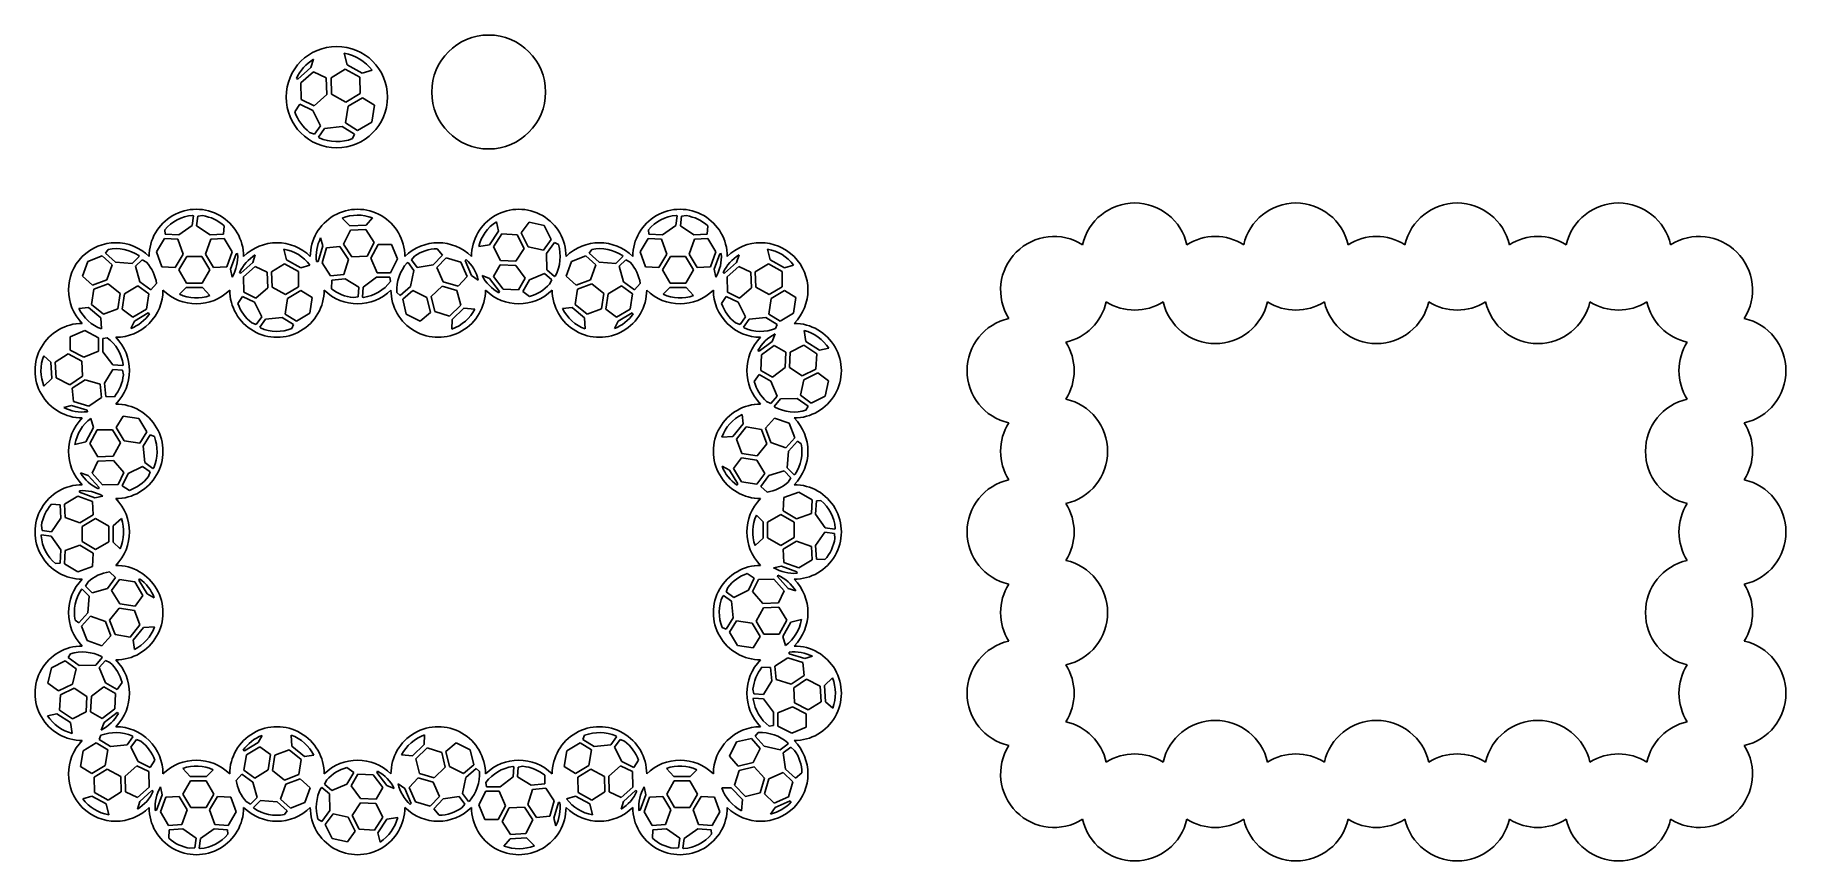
# Model space of a CAD drawing. Extents: x 500 to 1061, y -54 to 210.
import ezdxf

# ---------------------------------------------------------------- set-up
doc = ezdxf.new("R2010")
doc.units = 0
doc.layers.get('0').update_dxf_attribs({"linetype": 'CONTINUOUS'})

msp = doc.modelspace()

# ---------------------------------------------------------------- linework, layer by layer
at = {"linetype": 'CONTINUOUS'}
for p, q in [((588.52606, 199.770267), (589.34647, 202.451218)), ((600.076192, 200.661691), (599.194123, 204.355947)), ((584.343715, 196.075403), (583.870008, 196.275076)), ((588.52606, 199.770267), (584.343715, 196.075403)), ((589.305055, 198.45695), (585.246487, 194.871436)), ((593.454096, 196.464723), (589.305055, 198.45695)), ((593.604348, 191.130146), (593.454096, 196.464723)), ((594.952819, 196.531177), (599.445747, 199.296689)), ((595.101528, 191.251369), (594.952819, 196.531177)), ((604.156304, 196.714085), (599.445747, 199.296689)), ((604.983618, 197.971152), (600.076192, 200.661691)), ((604.240865, 191.438926), (604.156304, 196.714085)), ((604.983618, 197.971152), (608.140586, 198.925683)), ((585.246487, 194.871436), (585.396739, 189.536859)), ((589.545779, 187.544632), (593.604348, 191.130146)), ((599.70952, 188.724998), (595.101528, 191.251369)), ((599.70952, 188.724998), (604.240865, 191.438926)), ((584.93503, 188.094597), (583.364559, 185.629162)), ((584.93503, 188.094597), (589.1138, 186.088095)), ((585.396739, 189.536859), (589.545779, 187.544632)), ((589.1138, 186.088095), (591.616098, 181.092622)), ((599.572089, 182.047621), (600.412452, 187.397544)), ((600.412452, 187.397544), (604.990801, 190.139625)), ((604.990801, 190.139625), (608.901651, 187.712948)), ((608.901651, 187.712948), (608.061288, 182.363024)), ((591.616098, 181.092622), (589.693021, 178.423876)), ((592.901924, 180.311259), (590.910336, 177.547438)), ((598.576397, 180.900145), (592.901924, 180.311259)), ((602.523279, 178.451109), (598.576397, 180.900145)), ((603.482939, 179.620944), (599.572089, 182.047621)), ((608.061288, 182.363024), (603.482939, 179.620944)), ((589.693021, 178.423876), (588.118745, 179.047647)), ((590.910336, 177.547438), (591.149959, 177.263081)), ((602.523279, 178.451109), (601.887677, 177.034196)), ((550.538224, 149.221987), (550.926637, 152.366253)), ((550.926637, 152.366253), (550.604095, 152.491007)), ((551.936132, 149.159686), (552.311183, 152.19579)), ((552.311183, 152.19579), (553.873857, 152.390967)), ((600.994203, 149.088362), (598.487805, 151.577267)), ((606.19172, 149.364168), (608.220339, 151.664758)), ((705.420508, 149.221987), (705.80892, 152.366253)), ((705.80892, 152.366253), (705.486379, 152.491007)), ((706.818416, 149.159686), (707.193466, 152.19579)), ((707.193466, 152.19579), (708.756141, 152.390967)), ((541.860543, 146.437253), (541.745371, 147.876891)), ((541.860543, 146.437253), (546.174094, 146.204741)), ((546.174094, 146.204741), (550.538224, 149.221987)), ((556.210151, 146.204741), (551.936132, 149.159686)), ((560.514947, 146.436781), (556.210151, 146.204741)), ((560.514947, 146.436781), (560.693354, 149.149441)), ((598.966069, 143.313799), (601.164158, 147.700418)), ((606.19172, 149.364168), (600.994203, 149.088362)), ((606.153168, 147.965159), (601.164158, 147.700418)), ((608.803156, 143.835803), (606.153168, 147.965159)), ((648.570837, 147.433201), (645.734678, 143.068977)), ((649.679163, 146.578613), (646.956783, 142.389466)), ((648.570837, 147.433201), (647.904938, 150.427294)), ((654.577228, 146.290537), (649.679163, 146.578613)), ((656.779308, 141.899609), (654.577228, 146.290537)), ((655.834304, 146.895758), (658.356518, 150.354088)), ((658.059227, 142.459282), (655.834304, 146.895758)), ((658.356518, 150.354088), (663.259659, 149.203043)), ((663.259659, 149.203043), (665.484581, 144.766567)), ((696.742827, 146.437253), (696.627655, 147.876891)), ((696.742827, 146.437253), (701.056378, 146.204741)), ((701.056378, 146.204741), (705.420508, 149.221987)), ((711.092435, 146.204741), (706.818416, 149.159686)), ((715.397231, 146.436781), (711.092435, 146.204741)), ((715.397231, 146.436781), (715.575637, 149.149441)), ((522.776757, 140.416713), (523.59553, 141.606432)), ((522.776757, 140.416713), (525.977127, 137.515262)), ((539.093402, 140.771156), (541.600986, 145.054219)), ((540.800021, 136.032682), (539.093402, 140.771156)), ((541.600986, 145.054219), (545.875157, 144.823829)), ((545.875157, 144.823829), (547.581775, 140.085354)), ((556.509088, 144.823829), (554.802469, 140.085354)), ((560.783259, 145.054219), (556.509088, 144.823829)), ((563.290843, 140.771156), (560.783259, 145.054219)), ((561.584224, 136.032682), (563.290843, 140.771156)), ((562.806654, 135.309982), (564.565321, 140.192969)), ((564.565321, 140.192969), (565.040892, 140.241932)), ((580.698137, 138.206723), (579.877812, 141.64238)), ((592.298691, 142.727717), (590.801246, 137.758398)), ((592.298691, 142.727717), (591.634539, 145.249127)), ((593.5577, 142.07081), (592.104572, 137.248558)), ((597.813657, 142.527365), (593.5577, 142.07081)), ((600.544678, 138.383198), (597.813657, 142.527365)), ((601.669052, 139.212179), (598.966069, 143.313799)), ((606.549435, 139.471156), (608.803156, 143.835803)), ((607.755227, 138.765825), (610.032327, 143.175748)), ((610.032327, 143.175748), (614.312701, 143.172172)), ((614.312701, 143.172172), (616.268016, 138.530789)), ((630.656937, 139.73745), (628.91685, 141.826098)), ((645.734678, 143.068977), (642.247339, 142.507607)), ((649.20937, 138.030581), (646.956783, 142.389466)), ((656.779308, 141.899609), (654.116202, 137.801674)), ((662.962367, 141.308237), (658.059227, 142.459282)), ((665.484581, 144.766567), (662.962367, 141.308237)), ((666.502814, 143.795302), (663.957361, 140.305108)), ((663.957361, 140.305108), (664.109254, 135.001681)), ((666.502814, 143.795302), (667.772702, 143.107402)), ((677.659041, 140.416713), (678.477814, 141.606432)), ((677.659041, 140.416713), (680.859411, 137.515262)), ((693.975686, 140.771156), (696.48327, 145.054219)), ((695.682305, 136.032682), (693.975686, 140.771156)), ((696.48327, 145.054219), (700.75744, 144.823829)), ((700.75744, 144.823829), (702.464059, 140.085354)), ((711.391372, 144.823829), (709.684753, 140.085354)), ((715.665543, 145.054219), (711.391372, 144.823829)), ((718.173127, 140.771156), (715.665543, 145.054219)), ((716.466508, 136.032682), (718.173127, 140.771156)), ((717.688938, 135.309982), (719.447605, 140.192969)), ((719.447605, 140.192969), (719.923176, 140.241932)), ((735.58042, 138.206723), (734.760096, 141.64238)), ((515.390541, 133.012416), (517.055395, 137.765725)), ((517.055395, 137.765725), (521.702924, 139.507298)), ((521.702924, 139.507298), (524.874076, 136.632336)), ((524.874076, 136.632336), (523.209222, 131.879026)), ((525.977127, 137.515262), (531.266727, 137.103512)), ((531.266727, 137.103512), (533.551549, 139.298248)), ((532.312114, 136.173355), (534.518338, 138.292593)), ((533.764469, 131.184407), (532.312114, 136.173355)), ((533.551549, 139.298248), (533.379973, 139.598512)), ((534.518338, 138.292593), (535.853994, 137.458285)), ((545.074192, 135.802292), (540.800021, 136.032682)), ((547.581775, 140.085354), (545.074192, 135.802292)), ((548.748498, 139.31712), (546.266659, 135.07803)), ((546.266659, 135.07803), (548.694108, 130.814052)), ((548.748498, 139.31712), (553.635747, 139.31712)), ((553.635747, 139.31712), (556.117586, 135.07803)), ((556.117586, 135.07803), (553.690137, 130.814052)), ((554.802469, 140.085354), (557.310053, 135.802292)), ((557.310053, 135.802292), (561.584224, 136.032682)), ((562.806654, 135.309982), (563.336263, 132.756921)), ((569.956514, 137.377698), (566.066933, 133.941475)), ((570.680979, 136.156313), (566.90651, 132.821785)), ((569.956514, 137.377698), (570.719495, 139.870982)), ((574.539586, 134.303542), (570.680979, 136.156313)), ((575.933399, 134.365345), (580.111822, 136.93727)), ((584.49264, 134.535449), (580.111822, 136.93727)), ((585.262043, 135.704522), (580.698137, 138.206723)), ((585.262043, 135.704522), (588.198022, 136.592235)), ((590.801246, 137.758398), (590.328938, 137.684303)), ((592.104572, 137.248558), (594.835594, 133.104391)), ((599.091551, 133.560947), (600.544678, 138.383198)), ((606.549435, 139.471156), (601.669052, 139.212179)), ((609.710542, 134.124442), (607.755227, 138.765825)), ((616.268016, 138.530789), (613.990916, 134.120866)), ((619.622699, 137.426619), (619.303002, 137.294748)), ((621.50804, 134.880491), (619.622699, 137.426619)), ((620.424882, 129.686632), (621.50804, 134.880491)), ((620.743468, 138.257223), (621.741344, 139.475537)), ((622.563953, 135.798681), (620.743468, 138.257223)), ((627.697413, 136.602752), (622.563953, 135.798681)), ((630.656937, 139.73745), (627.697413, 136.602752)), ((631.804128, 138.92049), (628.865659, 135.808093)), ((628.865659, 135.808093), (630.894386, 131.198326)), ((636.572799, 137.544855), (631.804128, 138.92049)), ((638.601526, 132.935087), (636.572799, 137.544855)), ((637.894782, 138.004154), (638.205659, 138.367364)), ((639.985381, 133.2538), (637.894782, 138.004154)), ((649.166874, 136.636047), (647.031021, 132.926634)), ((654.124606, 136.404765), (649.166874, 136.636047)), ((654.116202, 137.801674), (649.20937, 138.030581)), ((657.167843, 132.391736), (654.124606, 136.404765)), ((664.109254, 135.001681), (666.534057, 132.962661)), ((670.272824, 133.012416), (671.937679, 137.765725)), ((671.937679, 137.765725), (676.585208, 139.507298)), ((676.585208, 139.507298), (679.75636, 136.632336)), ((679.75636, 136.632336), (678.091506, 131.879026)), ((680.859411, 137.515262), (686.149011, 137.103512)), ((686.149011, 137.103512), (688.433832, 139.298248)), ((687.194398, 136.173355), (689.400622, 138.292593)), ((688.646753, 131.184407), (687.194398, 136.173355)), ((688.433832, 139.298248), (688.262257, 139.598512)), ((689.400622, 138.292593), (690.736278, 137.458285)), ((699.956476, 135.802292), (695.682305, 136.032682)), ((702.464059, 140.085354), (699.956476, 135.802292)), ((703.630782, 139.31712), (701.148943, 135.07803)), ((701.148943, 135.07803), (703.576392, 130.814052)), ((703.630782, 139.31712), (708.518031, 139.31712)), ((708.518031, 139.31712), (710.99987, 135.07803)), ((710.99987, 135.07803), (708.572421, 130.814052)), ((709.684753, 140.085354), (712.192337, 135.802292)), ((712.192337, 135.802292), (716.466508, 136.032682)), ((717.688938, 135.309982), (718.218546, 132.756921)), ((724.838798, 137.377698), (720.949217, 133.941475)), ((725.563263, 136.156313), (721.788794, 132.821785)), ((724.838798, 137.377698), (725.601779, 139.870982)), ((729.42187, 134.303542), (725.563263, 136.156313)), ((730.815683, 134.365345), (734.994106, 136.93727)), ((739.374924, 134.535449), (734.994106, 136.93727)), ((740.144327, 135.704522), (735.58042, 138.206723)), ((740.144327, 135.704522), (743.080306, 136.592235)), ((518.561693, 130.137454), (515.390541, 133.012416)), ((523.209222, 131.879026), (518.561693, 130.137454)), ((523.629913, 130.546944), (519.030099, 128.823251)), ((523.629913, 130.546944), (527.422108, 127.464013)), ((533.125332, 129.924334), (528.812022, 127.324133)), ((536.587149, 127.406908), (533.125332, 129.924334)), ((537.251091, 128.648943), (533.764469, 131.184407)), ((537.251091, 128.648943), (539.1007, 130.641253)), ((548.581476, 129.419052), (546.433798, 127.229191)), ((548.581476, 129.419052), (553.786306, 129.419052)), ((548.694108, 130.814052), (553.690137, 130.814052)), ((553.786306, 129.419052), (556.157294, 126.800829)), ((566.066933, 133.941475), (565.626385, 134.12717)), ((566.90651, 132.821785), (567.046245, 127.860628)), ((570.904852, 126.007858), (574.679321, 129.342386)), ((574.679321, 129.342386), (574.539586, 134.303542)), ((576.071699, 129.455123), (575.933399, 134.365345)), ((580.357132, 127.105598), (576.071699, 129.455123)), ((580.357132, 127.105598), (584.571282, 129.629551)), ((584.571282, 129.629551), (584.49264, 134.535449)), ((594.835594, 133.104391), (599.091551, 133.560947)), ((595.176791, 131.737989), (595.14238, 129.019686)), ((595.176791, 131.737989), (599.463243, 132.197816)), ((599.463243, 132.197816), (603.887841, 129.473504)), ((603.887841, 129.473504), (603.674201, 126.421791)), ((605.287086, 129.485367), (605.065835, 126.324935)), ((609.485199, 132.72963), (605.287086, 129.485367)), ((613.805011, 132.726021), (609.485199, 132.72963)), ((613.990916, 134.120866), (609.710542, 134.124442)), ((613.805011, 132.726021), (613.996308, 131.294509)), ((617.138878, 126.882534), (620.424882, 129.686632)), ((627.036846, 126.469675), (630.578344, 129.837612)), ((630.578344, 129.837612), (635.298056, 128.476099)), ((630.894386, 131.198326), (635.663058, 129.82269)), ((635.663058, 129.82269), (638.601526, 132.935087)), ((639.985381, 133.2538), (642.12854, 131.768716)), ((645.758927, 132.295437), (643.329609, 133.242549)), ((645.758927, 132.295437), (648.894975, 128.16002)), ((647.031021, 132.926634), (650.074257, 128.913605)), ((655.03199, 128.682323), (657.167843, 132.391736)), ((656.337467, 128.153931), (658.488624, 131.889922)), ((658.488624, 131.889922), (663.295283, 133.863491)), ((663.295283, 133.863491), (665.636673, 131.894612)), ((665.636673, 131.894612), (664.948812, 130.477964)), ((666.534057, 132.962661), (666.814418, 133.165131)), ((673.443977, 130.137454), (670.272824, 133.012416)), ((678.091506, 131.879026), (673.443977, 130.137454)), ((678.512197, 130.546944), (673.912383, 128.823251)), ((678.512197, 130.546944), (682.304392, 127.464013)), ((688.007616, 129.924334), (683.694305, 127.324133)), ((691.469433, 127.406908), (688.007616, 129.924334)), ((692.133375, 128.648943), (688.646753, 131.184407)), ((692.133375, 128.648943), (693.982984, 130.641253)), ((703.46376, 129.419052), (701.316082, 127.229191)), ((703.46376, 129.419052), (708.66859, 129.419052)), ((703.576392, 130.814052), (708.572421, 130.814052)), ((708.66859, 129.419052), (711.039578, 126.800829)), ((720.949217, 133.941475), (720.508669, 134.12717)), ((721.788794, 132.821785), (721.928529, 127.860628)), ((725.787136, 126.007858), (729.561605, 129.342386)), ((729.561605, 129.342386), (729.42187, 134.303542)), ((730.953983, 129.455123), (730.815683, 134.365345)), ((735.239416, 127.105598), (730.953983, 129.455123)), ((735.239416, 127.105598), (739.453566, 129.629551)), ((739.453566, 129.629551), (739.374924, 134.535449)), ((519.030099, 128.823251), (518.223881, 123.983413)), ((518.223881, 123.983413), (522.100482, 120.831862)), ((527.422108, 127.464013), (526.673793, 122.609177)), ((528.812022, 127.324133), (528.055944, 122.418937)), ((535.831071, 122.501712), (536.587149, 127.406908)), ((566.616856, 126.519325), (565.156317, 124.226471)), ((566.616856, 126.519325), (570.503111, 124.653279)), ((567.046245, 127.860628), (570.904852, 126.007858)), ((570.503111, 124.653279), (572.830249, 120.007488)), ((580.229321, 120.895637), (581.010858, 125.871066)), ((581.010858, 125.871066), (585.268723, 128.421201)), ((585.268723, 128.421201), (588.905813, 126.164391)), ((588.905813, 126.164391), (588.124275, 121.188962)), ((603.674201, 126.421791), (602.124065, 126.144083)), ((605.065835, 126.324935), (605.394534, 126.217448)), ((617.138878, 126.882534), (616.063326, 127.846385)), ((617.903879, 125.701464), (621.159883, 128.479961)), ((619.038357, 120.86974), (617.903879, 125.701464)), ((621.159883, 128.479961), (625.66198, 126.222349)), ((625.66198, 126.222349), (626.796459, 121.390625)), ((627.036846, 126.469675), (628.159677, 121.687557)), ((632.857128, 120.270527), (636.477453, 123.713427)), ((635.298056, 128.476099), (636.477453, 123.713427)), ((648.894975, 128.16002), (648.676887, 127.734576)), ((650.074257, 128.913605), (655.03199, 128.682323)), ((656.337467, 128.153931), (658.514804, 126.526185)), ((673.912383, 128.823251), (673.106165, 123.983413)), ((673.106165, 123.983413), (676.982766, 120.831862)), ((682.304392, 127.464013), (681.556077, 122.609177)), ((683.694305, 127.324133), (682.938228, 122.418937)), ((690.713355, 122.501712), (691.469433, 127.406908)), ((721.499139, 126.519325), (720.038601, 124.226471)), ((721.499139, 126.519325), (725.385395, 124.653279)), ((721.928529, 127.860628), (725.787136, 126.007858)), ((725.385395, 124.653279), (727.712533, 120.007488)), ((735.111605, 120.895637), (735.893142, 125.871066)), ((735.893142, 125.871066), (740.151007, 128.421201)), ((740.151007, 128.421201), (743.788096, 126.164391)), ((743.788096, 126.164391), (743.006559, 121.188962)), ((517.256504, 122.972031), (514.208654, 122.627617)), ((517.256504, 122.972031), (521.295121, 119.688767)), ((521.295121, 119.688767), (521.483254, 116.161547)), ((526.673793, 122.609177), (522.100482, 120.831862)), ((528.055944, 122.418937), (531.517761, 119.901511)), ((532.010402, 118.569619), (530.810846, 116.254523)), ((531.517761, 119.901511), (535.831071, 122.501712)), ((532.010402, 118.569619), (536.455259, 121.24912)), ((536.455259, 121.24912), (536.855158, 120.987117)), ((571.041787, 117.525554), (569.57771, 118.105661)), ((572.830249, 120.007488), (571.041787, 117.525554)), ((574.026067, 119.280821), (572.17389, 116.710467)), ((579.303327, 119.828484), (574.026067, 119.280821)), ((582.973927, 117.550881), (579.303327, 119.828484)), ((583.866411, 118.638828), (580.229321, 120.895637)), ((588.124275, 121.188962), (583.866411, 118.638828)), ((623.540454, 118.612127), (619.038357, 120.86974)), ((626.796459, 121.390625), (623.540454, 118.612127)), ((628.159677, 121.687557), (632.857128, 120.270527)), ((633.736843, 119.182036), (633.689642, 116.115151)), ((633.736843, 119.182036), (637.508473, 122.768826)), ((637.508473, 122.768826), (641.030875, 122.505469)), ((672.138788, 122.972031), (669.090938, 122.627617)), ((672.138788, 122.972031), (676.177405, 119.688767)), ((676.177405, 119.688767), (676.365538, 116.161547)), ((681.556077, 122.609177), (676.982766, 120.831862)), ((682.938228, 122.418937), (686.400045, 119.901511)), ((686.892686, 118.569619), (685.69313, 116.254523)), ((686.400045, 119.901511), (690.713355, 122.501712)), ((686.892686, 118.569619), (691.337542, 121.24912)), ((691.337542, 121.24912), (691.737442, 120.987117)), ((725.924071, 117.525554), (724.459994, 118.105661)), ((727.712533, 120.007488), (725.924071, 117.525554)), ((728.908351, 119.280821), (727.056174, 116.710467)), ((734.185611, 119.828484), (728.908351, 119.280821)), ((737.856211, 117.550881), (734.185611, 119.828484)), ((738.748694, 118.638828), (735.111605, 120.895637)), ((743.006559, 121.188962), (738.748694, 118.638828)), ((511.442586, 109.348644), (511.446163, 113.629018)), ((511.446163, 113.629018), (516.087546, 115.584333)), ((516.087546, 115.584333), (520.497468, 113.307233)), ((520.497468, 113.307233), (520.493892, 109.026859)), ((521.892313, 113.121328), (521.888704, 108.801517)), ((521.892313, 113.121328), (523.323825, 113.312626)), ((572.17389, 116.710467), (572.396739, 116.446015)), ((582.973927, 117.550881), (582.382817, 116.233152)), ((727.056174, 116.710467), (727.279023, 116.446015)), ((736.233976, 112.114263), (737.181087, 114.543581)), ((737.856211, 117.550881), (737.265101, 116.233152)), ((747.007515, 112.138512), (746.446146, 115.625852)), ((751.37174, 109.302354), (747.007515, 112.138512)), ((505.254166, 105.508037), (502.953576, 107.536656)), ((510.782531, 108.119474), (506.653175, 105.469485)), ((515.147179, 105.865752), (510.782531, 108.119474)), ((515.852509, 107.071545), (511.442586, 109.348644)), ((520.493892, 109.026859), (515.852509, 107.071545)), ((521.888704, 108.801517), (525.132968, 104.603403)), ((732.098559, 108.978215), (731.673115, 109.196303)), ((736.233976, 112.114263), (732.098559, 108.978215)), ((732.852143, 107.798933), (732.620861, 102.841201)), ((736.865172, 110.84217), (732.852143, 107.798933)), ((740.574585, 108.706317), (736.865172, 110.84217)), ((740.343303, 103.748584), (740.574585, 108.706317)), ((741.740213, 103.756988), (741.96912, 108.663821)), ((741.96912, 108.663821), (746.328005, 110.916408)), ((750.517151, 108.194027), (746.328005, 110.916408)), ((750.229076, 103.295962), (750.517151, 108.194027)), ((751.37174, 109.302354), (754.365833, 109.968253)), ((505.254166, 105.508037), (505.529972, 100.31052)), ((506.653175, 105.469485), (506.917916, 100.480476)), ((515.406156, 100.98537), (511.304536, 98.282387)), ((515.147179, 105.865752), (515.406156, 100.98537)), ((522.420518, 98.77956), (525.14483, 103.204158)), ((525.132968, 104.603403), (528.293399, 104.382152)), ((525.14483, 103.204158), (528.196543, 102.990518)), ((528.196543, 102.990518), (528.474252, 101.440382)), ((528.293399, 104.382152), (528.400886, 104.710851)), ((732.092469, 101.535723), (730.464723, 99.358386)), ((732.092469, 101.535723), (735.828461, 99.384566)), ((732.620861, 102.841201), (736.330274, 100.705348)), ((736.330274, 100.705348), (740.343303, 103.748584)), ((745.838148, 101.093882), (741.740213, 103.756988)), ((745.838148, 101.093882), (750.229076, 103.295962)), ((746.397821, 99.813964), (750.834297, 102.038886)), ((750.834297, 102.038886), (754.292627, 99.516672)), ((505.529972, 100.31052), (503.041068, 97.804123)), ((511.304536, 98.282387), (506.917916, 100.480476)), ((516.235136, 99.860996), (512.090969, 97.129974)), ((512.090969, 97.129974), (512.547525, 92.874017)), ((521.057388, 98.407868), (516.235136, 99.860996)), ((521.513944, 94.151911), (521.057388, 98.407868)), ((522.880345, 94.493108), (522.420518, 98.77956)), ((735.828461, 99.384566), (737.80203, 94.577907)), ((745.246775, 94.910823), (746.397821, 99.813964)), ((754.292627, 99.516672), (753.141582, 94.613532)), ((511.890617, 91.615008), (509.369208, 90.950856)), ((511.890617, 91.615008), (516.859936, 90.117563)), ((512.547525, 92.874017), (517.369776, 91.420889)), ((516.859936, 90.117563), (516.934031, 89.645255)), ((517.369776, 91.420889), (521.513944, 94.151911)), ((522.880345, 94.493108), (525.598648, 94.458697)), ((735.833151, 92.236517), (734.416503, 92.924378)), ((737.80203, 94.577907), (735.833151, 92.236517)), ((738.94022, 93.763937), (736.901199, 91.339133)), ((736.901199, 91.339133), (737.103669, 91.058772)), ((744.243647, 93.915829), (738.94022, 93.763937)), ((747.733841, 91.370376), (744.243647, 93.915829)), ((748.705106, 92.388609), (745.246775, 94.910823)), ((747.733841, 91.370376), (747.045941, 90.100489)), ((753.141582, 94.613532), (748.705106, 92.388609)), ((518.913813, 84.57836), (516.411612, 80.014454)), ((518.913813, 84.57836), (518.026099, 87.51434)), ((526.197133, 84.58504), (528.453943, 88.22213)), ((528.747268, 80.327175), (526.197133, 84.58504)), ((528.453943, 88.22213), (533.429372, 87.440593)), ((533.429372, 87.440593), (535.979507, 83.182728)), ((726.910569, 85.734402), (723.627305, 81.695785)), ((727.921952, 84.767026), (724.770401, 80.890424)), ((726.910569, 85.734402), (726.566156, 88.782252)), ((732.76179, 83.960807), (727.921952, 84.767026)), ((734.075992, 84.429213), (736.950954, 87.600366)), ((735.817565, 79.781684), (734.075992, 84.429213)), ((736.950954, 87.600366), (741.704264, 85.935511)), ((741.704264, 85.935511), (743.445836, 81.287982)), ((516.411612, 80.014454), (512.975954, 79.194129)), ((520.082885, 83.808957), (517.681064, 79.42814)), ((520.25299, 75.249716), (517.681064, 79.42814)), ((524.988784, 83.887599), (520.082885, 83.808957)), ((527.512737, 79.673449), (524.988784, 83.887599)), ((527.512737, 79.673449), (525.163211, 75.388016)), ((533.722697, 79.545638), (528.747268, 80.327175)), ((535.979507, 83.182728), (533.722697, 79.545638)), ((537.067453, 82.290245), (534.78985, 78.619644)), ((534.78985, 78.619644), (535.337514, 73.342384)), ((537.067453, 82.290245), (538.385182, 81.699135)), ((723.627305, 81.695785), (720.100085, 81.507653)), ((726.547716, 76.317113), (724.770401, 80.890424)), ((734.485482, 79.360993), (731.402551, 75.568798)), ((734.485482, 79.360993), (732.76179, 83.960807)), ((740.570875, 78.11683), (735.817565, 79.781684)), ((743.445836, 81.287982), (740.570875, 78.11683)), ((744.355252, 80.214149), (741.453801, 77.013779)), ((744.355252, 80.214149), (745.544971, 79.395376)), ((520.314792, 73.855904), (518.462021, 69.997296)), ((525.163211, 75.388016), (520.25299, 75.249716)), ((525.275949, 73.995638), (520.314792, 73.855904)), ((528.610477, 70.22117), (525.275949, 73.995638)), ((535.337514, 73.342384), (537.907867, 71.490207)), ((726.357476, 74.934962), (723.840049, 71.473145)), ((731.262672, 74.178885), (726.357476, 74.934962)), ((731.402551, 75.568798), (726.547716, 76.317113)), ((733.862873, 69.865575), (731.262672, 74.178885)), ((741.453801, 77.013779), (741.04205, 71.724179)), ((517.240636, 69.272831), (514.747352, 70.035812)), ((517.240636, 69.272831), (520.67686, 65.38325)), ((518.462021, 69.997296), (521.796549, 66.222828)), ((526.757706, 66.362562), (528.610477, 70.22117)), ((528.099009, 65.933173), (529.965056, 69.819428)), ((529.965056, 69.819428), (534.610846, 72.146566)), ((534.610846, 72.146566), (537.09278, 70.358104)), ((537.09278, 70.358104), (536.512673, 68.894027)), ((537.907867, 71.490207), (538.17232, 71.713056)), ((722.508157, 70.980504), (720.193062, 72.18006)), ((722.508157, 70.980504), (725.187659, 66.535648)), ((723.840049, 71.473145), (726.44025, 67.159835)), ((731.345446, 66.403757), (733.862873, 69.865575)), ((732.587481, 65.739815), (735.122946, 69.226437)), ((735.122946, 69.226437), (740.111894, 70.678792)), ((740.111894, 70.678792), (742.231132, 68.472568)), ((741.04205, 71.724179), (743.236787, 69.439358)), ((742.231132, 68.472568), (741.396824, 67.136913)), ((743.236787, 69.439358), (743.537051, 69.610933)), ((513.847178, 62.60716), (509.564115, 60.099576)), ((518.585653, 60.900541), (513.847178, 62.60716)), ((514.425365, 63.881638), (514.376403, 64.357209)), ((519.308353, 62.122971), (514.425365, 63.881638)), ((519.308353, 62.122971), (521.861413, 62.65258)), ((520.67686, 65.38325), (520.491164, 64.942702)), ((521.796549, 66.222828), (526.757706, 66.362562)), ((528.099009, 65.933173), (530.391864, 64.472635)), ((725.187659, 66.535648), (724.925655, 66.135749)), ((726.44025, 67.159835), (731.345446, 66.403757)), ((732.587481, 65.739815), (734.579792, 63.890207)), ((739.740831, 57.916715), (739.97122, 62.190885)), ((739.97122, 62.190885), (744.709695, 63.897504)), ((744.709695, 63.897504), (748.992758, 61.38992)), ((508.181553, 59.831264), (505.468893, 60.009671)), ((508.181553, 59.831264), (508.413594, 55.526468)), ((509.564115, 60.099576), (509.794505, 55.825406)), ((514.53298, 54.118787), (518.816042, 56.62637)), ((518.816042, 56.62637), (518.585653, 60.900541)), ((733.35759, 54.40943), (731.167729, 56.557108)), ((739.016569, 56.724248), (734.75259, 54.296799)), ((743.255658, 54.242409), (739.016569, 56.724248)), ((744.023893, 55.409131), (739.740831, 57.916715)), ((748.762368, 57.11575), (744.023893, 55.409131)), ((748.992758, 61.38992), (748.762368, 57.11575)), ((750.375792, 61.130363), (750.143279, 56.816812)), ((750.143279, 56.816812), (753.160525, 52.452682)), ((750.375792, 61.130363), (751.815429, 61.245536)), ((502.422544, 51.6275), (502.227368, 53.190174)), ((505.458648, 51.252449), (502.422544, 51.6275)), ((508.413594, 55.526468), (505.458648, 51.252449)), ((509.794505, 55.825406), (514.53298, 54.118787)), ((515.301215, 52.952064), (519.540304, 55.433903)), ((515.301215, 48.064815), (515.301215, 52.952064)), ((519.540304, 55.433903), (523.804283, 53.006454)), ((523.804283, 48.010425), (523.804283, 53.006454)), ((525.199283, 53.102623), (527.817505, 55.473611)), ((525.199283, 47.897794), (525.199283, 53.102623)), ((733.35759, 54.40943), (733.35759, 49.204601)), ((734.75259, 54.296799), (734.75259, 49.300769)), ((743.255658, 54.242409), (743.255658, 49.355159)), ((750.143279, 46.780756), (753.098225, 51.054775)), ((753.098225, 51.054775), (756.134329, 50.679724)), ((753.160525, 52.452682), (756.304792, 52.06427)), ((756.134329, 50.679724), (756.329505, 49.117049)), ((756.304792, 52.06427), (756.429546, 52.386811)), ((502.252081, 50.242954), (502.127327, 49.920412)), ((505.396348, 49.854542), (502.252081, 50.242954)), ((508.413594, 45.490411), (505.396348, 49.854542)), ((508.181081, 41.17686), (508.413594, 45.490411)), ((509.564115, 40.917303), (509.794505, 45.191474)), ((509.794505, 45.191474), (514.53298, 46.898093)), ((514.53298, 46.898093), (518.816042, 44.390509)), ((515.301215, 48.064815), (519.540304, 45.582976)), ((519.540304, 45.582976), (523.804283, 48.010425)), ((525.199283, 47.897794), (527.389144, 45.750116)), ((733.35759, 49.204601), (730.739368, 46.833612)), ((739.016569, 46.87332), (734.75259, 49.300769)), ((743.255658, 49.355159), (739.016569, 46.87332)), ((744.023893, 48.188437), (739.740831, 45.680853)), ((739.740831, 45.680853), (739.97122, 41.406683)), ((748.762368, 46.481818), (744.023893, 48.188437)), ((748.992758, 42.207648), (748.762368, 46.481818)), ((750.37532, 42.47596), (750.143279, 46.780756)), ((508.181081, 41.17686), (506.741444, 41.061688)), ((513.847178, 38.409719), (509.564115, 40.917303)), ((518.585653, 40.116338), (513.847178, 38.409719)), ((518.816042, 44.390509), (518.585653, 40.116338)), ((739.24852, 40.184252), (736.69546, 39.654644)), ((739.24852, 40.184252), (744.131508, 38.425585)), ((739.97122, 41.406683), (744.709695, 39.700064)), ((744.709695, 39.700064), (748.992758, 42.207648)), ((750.37532, 42.47596), (753.08798, 42.297553)), ((516.325741, 33.834656), (517.160049, 35.170311)), ((518.444979, 31.628432), (516.325741, 33.834656)), ((525.969392, 36.567409), (523.433927, 33.080787)), ((525.969392, 36.567409), (523.977081, 38.417017)), ((527.211427, 35.903466), (524.694, 32.441649)), ((532.116623, 35.147389), (527.211427, 35.903466)), ((534.716824, 30.834079), (532.116623, 35.147389)), ((533.369214, 35.771576), (533.631218, 36.171475)), ((536.048716, 31.32672), (533.369214, 35.771576)), ((730.457864, 36.374051), (728.165009, 37.834589)), ((730.457864, 36.374051), (728.591817, 32.487795)), ((731.799167, 35.944662), (729.946396, 32.086054)), ((736.760324, 36.084396), (731.799167, 35.944662)), ((740.094852, 32.309928), (736.760324, 36.084396)), ((737.880013, 36.923974), (738.065709, 37.364522)), ((741.316237, 33.034393), (737.880013, 36.923974)), ((744.131508, 38.425585), (744.18047, 37.950014)), ((515.320086, 32.867866), (515.019822, 32.69629)), ((517.514822, 30.583044), (515.320086, 32.867866)), ((517.103072, 25.293445), (517.514822, 30.583044)), ((523.433927, 33.080787), (518.444979, 31.628432)), ((524.694, 32.441649), (527.294201, 28.128339)), ((527.294201, 28.128339), (532.199397, 27.372261)), ((532.199397, 27.372261), (534.716824, 30.834079)), ((536.048716, 31.32672), (538.363811, 30.127163)), ((720.649006, 30.817016), (720.384553, 30.594167)), ((723.219359, 28.964839), (720.649006, 30.817016)), ((721.464093, 31.94912), (722.0442, 33.413196)), ((723.946027, 30.160657), (721.464093, 31.94912)), ((723.767023, 23.68758), (723.219359, 28.964839)), ((728.591817, 32.487795), (723.946027, 30.160657)), ((729.946396, 32.086054), (733.280924, 28.311585)), ((733.280924, 28.311585), (738.242081, 28.45132)), ((738.242081, 28.45132), (740.094852, 32.309928)), ((741.316237, 33.034393), (743.809521, 32.271411)), ((514.201621, 22.093074), (513.011902, 22.911847)), ((514.201621, 22.093074), (517.103072, 25.293445)), ((515.111037, 21.019241), (517.985998, 24.190394)), ((517.985998, 24.190394), (522.739308, 22.525539)), ((522.739308, 22.525539), (524.480881, 17.87801)), ((524.071391, 22.946231), (527.154322, 26.738425)), ((524.071391, 22.946231), (525.795083, 18.346417)), ((527.154322, 26.738425), (532.009157, 25.99011)), ((532.009157, 25.99011), (533.786472, 21.416799)), ((721.48942, 20.016979), (723.767023, 23.68758)), ((722.577366, 19.124496), (724.834176, 22.761586)), ((724.834176, 22.761586), (729.809605, 21.980049)), ((731.044136, 22.633775), (733.393662, 26.919208)), ((731.044136, 22.633775), (733.568089, 18.419624)), ((733.393662, 26.919208), (738.303883, 27.057507)), ((738.303883, 27.057507), (740.875809, 22.879084)), ((738.473988, 18.498266), (740.875809, 22.879084)), ((742.145261, 22.29277), (745.580919, 23.113094)), ((516.852609, 16.371712), (515.111037, 21.019241)), ((524.480881, 17.87801), (521.605919, 14.706858)), ((525.795083, 18.346417), (530.634921, 17.540198)), ((530.634921, 17.540198), (533.786472, 21.416799)), ((531.646304, 16.572822), (534.929568, 20.611439)), ((534.929568, 20.611439), (538.456788, 20.799571)), ((721.48942, 20.016979), (720.171691, 20.608089)), ((725.127501, 14.866631), (722.577366, 19.124496)), ((729.809605, 21.980049), (732.35974, 17.722184)), ((732.35974, 17.722184), (730.10293, 14.085094)), ((733.568089, 18.419624), (738.473988, 18.498266)), ((739.64306, 17.728864), (742.145261, 22.29277)), ((739.64306, 17.728864), (740.530774, 14.792884)), ((510.823032, 10.936847), (511.510932, 12.206735)), ((521.605919, 14.706858), (516.852609, 16.371712)), ((521.655674, 10.968091), (521.453204, 11.248452)), ((531.646304, 16.572822), (531.990717, 13.524971)), ((730.10293, 14.085094), (725.127501, 14.866631)), ((741.696937, 12.18966), (741.622842, 12.661969)), ((746.666256, 10.692216), (741.696937, 12.18966)), ((746.666256, 10.692216), (749.187665, 11.356368)), ((504.264246, 2.790552), (505.415291, 7.693692)), ((505.415291, 7.693692), (509.851767, 9.918615)), ((509.851767, 9.918615), (513.310098, 7.3964)), ((510.823032, 10.936847), (514.313226, 8.391394)), ((513.310098, 7.3964), (512.159052, 2.49326)), ((514.313226, 8.391394), (519.616653, 8.543287)), ((519.616653, 8.543287), (521.655674, 10.968091)), ((520.754843, 7.729316), (522.723722, 10.070706)), ((522.728412, 2.922657), (520.754843, 7.729316)), ((522.723722, 10.070706), (524.14037, 9.382846)), ((735.676527, 7.814115), (732.958225, 7.848527)), ((735.676527, 7.814115), (736.136355, 3.527663)), ((741.187097, 10.886334), (737.042929, 8.155313)), ((737.042929, 8.155313), (737.499485, 3.899356)), ((746.009348, 9.433207), (741.187097, 10.886334)), ((746.465904, 5.17725), (746.009348, 9.433207)), ((507.722576, 0.268337), (504.264246, 2.790552)), ((512.159052, 2.49326), (507.722576, 0.268337)), ((512.718725, 1.213341), (508.327797, -0.988739)), ((512.718725, 1.213341), (516.81666, -1.449764)), ((522.226599, 1.601876), (518.21357, -1.441361)), ((525.936012, -0.533977), (522.226599, 1.601876)), ((526.464404, 0.771501), (522.728412, 2.922657)), ((526.464404, 0.771501), (528.09215, 2.948838)), ((730.36033, -0.683295), (730.082621, 0.866842)), ((736.136355, 3.527663), (733.412043, -0.896935)), ((737.499485, 3.899356), (742.321737, 2.446228)), ((742.321737, 2.446228), (746.465904, 5.17725)), ((743.150717, 1.321854), (747.252337, 4.024837)), ((743.409694, -3.558529), (743.150717, 1.321854)), ((747.252337, 4.024837), (751.638957, 1.826748)), ((751.903698, -3.162262), (751.638957, 1.826748)), ((753.026901, 1.996703), (755.515805, 4.503101)), ((753.302706, -3.200814), (753.026901, 1.996703)), ((508.327797, -0.988739), (508.039722, -5.886803)), ((516.81666, -1.449764), (516.587753, -6.356597)), ((518.21357, -1.441361), (517.982288, -6.399093)), ((521.691701, -8.534946), (525.70473, -5.491709)), ((525.70473, -5.491709), (525.936012, -0.533977)), ((730.263474, -2.074928), (730.155987, -2.403627)), ((733.423905, -2.296179), (730.263474, -2.074928)), ((733.412043, -0.896935), (730.36033, -0.683295)), ((736.668169, -6.494293), (733.423905, -2.296179)), ((738.062981, -6.719636), (742.704364, -4.764321)), ((742.704364, -4.764321), (747.114287, -7.041421)), ((743.409694, -3.558529), (747.774341, -5.81225)), ((747.774341, -5.81225), (751.903698, -3.162262)), ((753.302706, -3.200814), (755.603297, -5.229433)), ((507.185133, -6.99513), (504.19104, -7.661029)), ((507.185133, -6.99513), (511.549357, -9.831288)), ((508.039722, -5.886803), (512.228868, -8.609184)), ((511.549357, -9.831288), (512.110727, -13.318628)), ((516.587753, -6.356597), (512.228868, -8.609184)), ((517.982288, -6.399093), (521.691701, -8.534946)), ((522.322897, -9.80704), (521.375786, -12.236357)), ((522.322897, -9.80704), (526.458314, -6.670991)), ((526.458314, -6.670991), (526.883758, -6.889079)), ((736.66456, -10.814105), (735.233048, -11.005402)), ((736.66456, -10.814105), (736.668169, -6.494293)), ((738.059405, -11.000009), (738.062981, -6.719636)), ((742.469327, -13.277109), (738.059405, -11.000009)), ((747.114287, -7.041421), (747.11071, -11.321795)), ((515.550314, -18.881739), (519.808179, -16.331604)), ((519.808179, -16.331604), (523.445268, -18.588414)), ((520.700662, -15.243658), (521.291772, -13.925929)), ((520.700662, -15.243658), (524.371262, -17.521261)), ((529.648522, -16.973597), (531.500699, -14.403243)), ((530.84434, -17.700264), (532.632802, -15.218331)), ((531.500699, -14.403243), (531.27785, -14.138791)), ((532.632802, -15.218331), (534.096879, -15.798438)), ((571.664187, -16.262395), (567.219331, -18.941896)), ((571.664187, -16.262395), (572.863743, -13.947299)), ((582.379468, -17.381543), (582.191335, -13.854323)), ((624.82003, -16.874813), (624.867231, -13.807928)), ((631.760414, -19.083401), (635.016419, -16.304903)), ((635.016419, -16.304903), (639.518516, -18.562516)), ((670.432598, -18.881739), (674.690462, -16.331604)), ((674.690462, -16.331604), (678.327552, -18.588414)), ((675.582946, -15.243658), (676.174056, -13.925929)), ((675.582946, -15.243658), (679.253546, -17.521261)), ((684.530806, -16.973597), (686.382983, -14.403243)), ((685.726624, -17.700264), (687.515086, -15.218331)), ((686.382983, -14.403243), (686.160134, -14.138791)), ((687.515086, -15.218331), (688.979163, -15.798438)), ((722.550666, -20.549548), (724.808278, -16.047451)), ((724.808278, -16.047451), (729.640002, -14.912972)), ((729.640002, -14.912972), (732.4185, -18.168977)), ((730.821073, -14.147971), (731.784924, -13.072419)), ((730.821073, -14.147971), (733.62517, -17.433975)), ((738.819029, -18.517134), (741.365158, -16.631793)), ((741.365158, -16.631793), (741.233287, -16.312095)), ((747.11071, -11.321795), (742.469327, -13.277109)), ((514.768777, -23.857167), (515.550314, -18.881739)), ((523.445268, -18.588414), (522.663731, -23.563842)), ((524.371262, -17.521261), (529.648522, -16.973597)), ((533.171478, -22.346055), (530.84434, -17.700264)), ((537.057734, -24.212101), (533.171478, -22.346055)), ((537.057734, -24.212101), (538.518272, -21.919247)), ((567.219331, -18.941896), (566.819431, -18.679893)), ((567.843518, -20.194488), (567.08744, -25.099684)), ((572.156828, -17.594287), (567.843518, -20.194488)), ((575.618645, -20.111713), (572.156828, -17.594287)), ((574.862568, -25.016909), (575.618645, -20.111713)), ((576.252481, -25.156789), (577.000796, -20.301954)), ((577.000796, -20.301954), (581.574107, -18.524639)), ((585.450708, -21.676189), (581.574107, -18.524639)), ((586.418085, -20.664807), (582.379468, -17.381543)), ((584.64449, -26.516028), (585.450708, -21.676189)), ((586.418085, -20.664807), (589.465935, -20.320393)), ((621.0484, -20.461602), (617.525998, -20.198245)), ((624.82003, -16.874813), (621.0484, -20.461602)), ((625.699745, -17.963304), (622.07942, -21.406203)), ((623.258817, -26.168876), (622.07942, -21.406203)), ((630.397196, -19.380333), (625.699745, -17.963304)), ((631.520027, -24.162452), (630.397196, -19.380333)), ((632.894893, -23.915125), (631.760414, -19.083401)), ((639.518516, -18.562516), (640.652994, -23.39424)), ((669.65106, -23.857167), (670.432598, -18.881739)), ((678.327552, -18.588414), (677.546015, -23.563842)), ((679.253546, -17.521261), (684.530806, -16.973597)), ((688.053762, -22.346055), (685.726624, -17.700264)), ((691.940017, -24.212101), (688.053762, -22.346055)), ((691.940017, -24.212101), (693.400556, -21.919247)), ((725.329163, -23.805552), (722.550666, -20.549548)), ((732.4185, -18.168977), (730.160888, -22.671074)), ((733.62517, -17.433975), (738.819029, -18.517134)), ((739.73722, -19.573047), (742.195761, -17.752562)), ((740.54129, -24.706507), (739.73722, -19.573047)), ((742.195761, -17.752562), (743.414076, -18.750438)), ((518.405866, -26.113977), (514.768777, -23.857167)), ((522.663731, -23.563842), (518.405866, -26.113977)), ((523.317457, -24.798374), (519.103307, -27.322327)), ((519.103307, -27.322327), (519.181949, -32.228226)), ((523.317457, -24.798374), (527.60289, -27.147899)), ((527.60289, -27.147899), (527.74119, -32.058121)), ((532.769737, -23.700634), (528.995268, -27.035162)), ((528.995268, -27.035162), (529.135003, -31.996319)), ((536.628344, -25.553405), (532.769737, -23.700634)), ((536.768079, -30.514561), (536.628344, -25.553405)), ((549.888283, -27.111828), (547.517295, -24.493605)), ((555.093113, -27.111828), (549.888283, -27.111828)), ((555.093113, -27.111828), (557.240791, -24.921967)), ((566.423498, -26.341719), (564.573889, -28.33403)), ((566.423498, -26.341719), (569.91012, -28.877183)), ((567.08744, -25.099684), (570.549257, -27.61711)), ((570.549257, -27.61711), (574.862568, -25.016909)), ((580.044676, -28.23972), (576.252481, -25.156789)), ((580.044676, -28.23972), (584.64449, -26.516028)), ((580.465367, -29.571803), (585.112896, -27.83023)), ((585.112896, -27.83023), (588.284049, -30.705192)), ((602.219406, -25.846707), (600.042069, -24.218961)), ((602.219406, -25.846707), (600.068249, -29.582699)), ((603.524883, -26.375099), (601.38903, -30.084512)), ((608.482616, -26.606381), (603.524883, -26.375099)), ((611.525852, -30.61941), (608.482616, -26.606381)), ((609.661898, -25.852796), (609.879986, -25.427352)), ((612.797946, -29.988214), (609.661898, -25.852796)), ((622.893815, -27.515467), (619.955347, -30.627863)), ((627.662487, -28.891102), (622.893815, -27.515467)), ((627.978529, -27.530388), (623.258817, -26.168876)), ((631.520027, -24.162452), (627.978529, -27.530388)), ((637.39699, -26.172738), (632.894893, -23.915125)), ((638.131991, -27.379408), (637.048833, -32.573267)), ((640.652994, -23.39424), (637.39699, -26.172738)), ((641.417995, -24.57531), (638.131991, -27.379408)), ((641.417995, -24.57531), (642.493547, -25.539162)), ((649.071674, -30.422406), (653.269787, -27.178143)), ((653.491038, -24.017712), (653.162339, -23.910225)), ((653.269787, -27.178143), (653.491038, -24.017712)), ((654.669032, -27.16628), (654.882672, -24.114568)), ((659.09363, -29.890592), (654.669032, -27.16628)), ((654.882672, -24.114568), (656.432808, -23.836859)), ((663.380082, -29.430765), (663.414493, -26.712463)), ((673.28815, -26.113977), (669.65106, -23.857167)), ((677.546015, -23.563842), (673.28815, -26.113977)), ((678.199741, -24.798374), (673.985591, -27.322327)), ((673.985591, -27.322327), (674.064233, -32.228226)), ((678.199741, -24.798374), (682.485174, -27.147899)), ((682.485174, -27.147899), (682.623474, -32.058121)), ((687.652021, -23.700634), (683.877552, -27.035162)), ((683.877552, -27.035162), (684.017287, -31.996319)), ((691.510628, -25.553405), (687.652021, -23.700634)), ((691.650363, -30.514561), (691.510628, -25.553405)), ((704.770567, -27.111828), (702.399579, -24.493605)), ((709.975397, -27.111828), (704.770567, -27.111828)), ((709.975397, -27.111828), (712.123075, -24.921967)), ((725.626096, -25.16877), (724.209066, -29.866222)), ((730.160888, -22.671074), (725.329163, -23.805552)), ((730.408214, -24.045939), (725.626096, -25.16877)), ((730.408214, -24.045939), (733.77615, -27.587437)), ((733.77615, -27.587437), (732.414638, -32.30715)), ((735.136864, -27.90348), (733.761229, -32.672151)), ((739.746632, -25.874753), (735.136864, -27.90348)), ((742.859029, -28.813222), (739.746632, -25.874753)), ((743.675988, -27.66603), (740.54129, -24.706507)), ((743.675988, -27.66603), (745.764636, -25.925943)), ((518.412546, -33.397298), (515.476567, -34.285011)), ((518.412546, -33.397298), (522.976453, -35.899499)), ((519.181949, -32.228226), (523.562767, -34.630047)), ((527.74119, -32.058121), (523.562767, -34.630047)), ((529.135003, -31.996319), (532.99361, -33.84909)), ((532.99361, -33.84909), (536.768079, -30.514561)), ((533.718075, -35.070475), (537.607656, -31.634251)), ((537.607656, -31.634251), (538.048204, -31.819947)), ((540.867935, -33.002758), (539.109268, -37.885745)), ((540.867935, -33.002758), (540.338327, -30.449697)), ((546.364536, -33.495068), (542.090365, -33.725458)), ((548.87212, -37.778131), (546.364536, -33.495068)), ((547.557003, -32.770807), (549.984452, -28.506828)), ((550.038842, -37.009896), (547.557003, -32.770807)), ((554.980481, -28.506828), (549.984452, -28.506828)), ((554.926091, -37.009896), (557.40793, -32.770807)), ((557.40793, -32.770807), (554.980481, -28.506828)), ((556.092814, -37.778131), (558.600397, -33.495068)), ((558.600397, -33.495068), (562.874568, -33.725458)), ((569.91012, -28.877183), (571.362475, -33.866132)), ((578.800513, -34.325112), (580.465367, -29.571803)), ((588.284049, -30.705192), (586.619194, -35.458501)), ((592.022816, -30.655437), (591.742455, -30.857907)), ((594.447619, -32.694458), (592.022816, -30.655437)), ((592.9202, -29.587389), (593.608061, -28.17074)), ((595.26159, -31.556267), (592.9202, -29.587389)), ((594.599512, -37.997884), (594.447619, -32.694458)), ((600.068249, -29.582699), (595.26159, -31.556267)), ((601.38903, -30.084512), (604.432267, -34.097541)), ((609.389999, -34.328823), (611.525852, -30.61941)), ((612.797946, -29.988214), (615.227264, -30.935325)), ((618.571492, -30.946576), (616.428333, -29.461493)), ((618.571492, -30.946576), (620.662091, -35.696931)), ((619.955347, -30.627863), (621.984074, -35.237631)), ((626.752745, -36.613267), (629.691214, -33.50087)), ((629.691214, -33.50087), (627.662487, -28.891102)), ((630.85946, -34.295528), (635.99292, -33.491458)), ((635.99292, -33.491458), (637.813405, -35.949999)), ((637.048833, -32.573267), (638.934174, -35.119395)), ((642.288857, -36.223565), (644.565957, -31.813643)), ((644.751862, -30.418797), (644.560565, -28.987286)), ((644.565957, -31.813643), (648.846331, -31.817219)), ((644.751862, -30.418797), (649.071674, -30.422406)), ((648.846331, -31.817219), (650.801646, -36.458602)), ((659.465322, -31.253723), (658.012195, -36.075975)), ((663.380082, -29.430765), (659.09363, -29.890592)), ((663.721279, -30.797167), (659.465322, -31.253723)), ((666.452301, -34.941334), (663.721279, -30.797167)), ((673.29483, -33.397298), (670.358851, -34.285011)), ((673.29483, -33.397298), (677.858736, -35.899499)), ((674.064233, -32.228226), (678.445051, -34.630047)), ((682.623474, -32.058121), (678.445051, -34.630047)), ((684.017287, -31.996319), (687.875894, -33.84909)), ((687.875894, -33.84909), (691.650363, -30.514561)), ((688.600359, -35.070475), (692.48994, -31.634251)), ((692.48994, -31.634251), (692.930488, -31.819947)), ((695.750219, -33.002758), (693.991552, -37.885745)), ((695.750219, -33.002758), (695.22061, -30.449697)), ((701.24682, -33.495068), (696.972649, -33.725458)), ((703.754404, -37.778131), (701.24682, -33.495068)), ((702.439287, -32.770807), (704.866736, -28.506828)), ((704.921126, -37.009896), (702.439287, -32.770807)), ((709.862765, -28.506828), (704.866736, -28.506828)), ((709.808375, -37.009896), (712.290214, -32.770807)), ((712.290214, -32.770807), (709.862765, -28.506828)), ((710.975098, -37.778131), (713.482681, -33.495068)), ((713.482681, -33.495068), (717.756852, -33.725458)), ((723.120575, -30.745937), (720.05369, -30.698736)), ((723.120575, -30.745937), (726.707365, -34.517567)), ((724.209066, -29.866222), (727.651966, -33.486546)), ((732.414638, -32.30715), (727.651966, -33.486546)), ((733.761229, -32.672151), (736.873626, -35.61062)), ((736.873626, -35.61062), (741.483393, -33.581893)), ((741.483393, -33.581893), (742.859029, -28.813222)), ((522.976453, -35.899499), (523.796777, -39.335156)), ((533.718075, -35.070475), (532.955094, -37.563759)), ((539.109268, -37.885745), (538.633697, -37.934708)), ((542.090365, -33.725458), (540.383746, -38.463933)), ((540.383746, -38.463933), (542.89133, -42.746995)), ((547.165501, -42.516606), (548.87212, -37.778131)), ((554.926091, -37.009896), (550.038842, -37.009896)), ((557.799433, -42.516606), (556.092814, -37.778131)), ((564.581187, -38.463933), (562.073603, -42.746995)), ((562.874568, -33.725458), (564.581187, -38.463933)), ((569.156251, -35.985369), (567.820595, -35.151061)), ((571.362475, -33.866132), (569.156251, -35.985369)), ((572.407862, -34.796288), (570.12304, -36.991025)), ((570.12304, -36.991025), (570.294616, -37.291288)), ((577.697462, -35.208039), (572.407862, -34.796288)), ((580.897832, -38.109489), (577.697462, -35.208039)), ((581.971665, -37.200074), (578.800513, -34.325112)), ((580.897832, -38.109489), (580.079059, -39.299209)), ((586.619194, -35.458501), (581.971665, -37.200074)), ((592.054059, -41.488078), (594.599512, -37.997884)), ((593.072292, -42.459343), (595.594506, -39.001013)), ((595.594506, -39.001013), (600.497646, -40.152059)), ((601.777565, -39.592385), (604.440671, -35.49445)), ((604.432267, -34.097541), (609.389999, -34.328823)), ((604.440671, -35.49445), (609.347503, -35.723358)), ((609.347503, -35.723358), (611.60009, -40.082242)), ((620.662091, -35.696931), (620.351214, -36.06014)), ((621.984074, -35.237631), (626.752745, -36.613267)), ((627.899936, -37.430226), (630.85946, -34.295528)), ((627.899936, -37.430226), (629.640023, -39.518874)), ((637.813405, -35.949999), (636.815529, -37.168313)), ((638.934174, -35.119395), (639.253871, -34.987525)), ((644.244172, -40.864948), (642.288857, -36.223565)), ((650.801646, -36.458602), (648.524546, -40.868524)), ((652.007438, -37.163932), (649.753717, -41.528579)), ((652.007438, -37.163932), (656.887821, -36.904955)), ((656.887821, -36.904955), (659.590804, -41.006575)), ((658.012195, -36.075975), (660.743216, -40.220142)), ((664.999173, -39.763586), (666.452301, -34.941334)), ((666.258182, -40.420493), (667.755627, -35.451174)), ((667.755627, -35.451174), (668.227935, -35.37708)), ((677.858736, -35.899499), (678.679061, -39.335156)), ((688.600359, -35.070475), (687.837378, -37.563759)), ((693.991552, -37.885745), (693.515981, -37.934708)), ((696.972649, -33.725458), (695.26603, -38.463933)), ((695.26603, -38.463933), (697.773614, -42.746995)), ((702.047785, -42.516606), (703.754404, -37.778131)), ((709.808375, -37.009896), (704.921126, -37.009896)), ((712.681716, -42.516606), (710.975098, -37.778131)), ((719.463471, -38.463933), (716.955887, -42.746995)), ((717.756852, -33.725458), (719.463471, -38.463933)), ((726.707365, -34.517567), (726.444008, -38.039969)), ((737.192338, -36.994475), (735.707255, -39.137634)), ((737.192338, -36.994475), (741.942693, -34.903876)), ((741.942693, -34.903876), (742.305902, -35.214753)), ((542.89133, -42.746995), (547.165501, -42.516606)), ((543.159642, -44.129558), (542.981236, -46.842218)), ((543.159642, -44.129558), (547.464438, -43.897517)), ((547.464438, -43.897517), (551.738457, -46.852462)), ((557.500495, -43.897517), (553.136365, -46.914763)), ((561.814046, -44.13003), (557.500495, -43.897517)), ((562.073603, -42.746995), (557.799433, -42.516606)), ((561.814046, -44.13003), (561.929218, -45.569667)), ((592.054059, -41.488078), (590.784171, -40.800178)), ((595.297214, -46.895819), (593.072292, -42.459343)), ((602.722569, -44.588535), (600.200355, -48.046865)), ((600.497646, -40.152059), (602.722569, -44.588535)), ((601.777565, -39.592385), (603.979645, -43.983313)), ((603.979645, -43.983313), (608.87771, -44.271389)), ((608.87771, -44.271389), (611.60009, -40.082242)), ((609.986036, -45.125978), (612.822194, -40.761753)), ((612.822194, -40.761753), (616.309534, -40.200384)), ((648.524546, -40.868524), (644.244172, -40.864948)), ((649.753717, -41.528579), (652.403705, -45.657936)), ((659.590804, -41.006575), (657.392715, -45.393194)), ((660.743216, -40.220142), (664.999173, -39.763586)), ((666.258182, -40.420493), (666.922334, -42.941903)), ((697.773614, -42.746995), (702.047785, -42.516606)), ((698.041926, -44.129558), (697.863519, -46.842218)), ((698.041926, -44.129558), (702.346722, -43.897517)), ((702.346722, -43.897517), (706.620741, -46.852462)), ((712.382779, -43.897517), (708.018649, -46.914763)), ((716.69633, -44.13003), (712.382779, -43.897517)), ((716.955887, -42.746995), (712.681716, -42.516606)), ((716.69633, -44.13003), (716.811502, -45.569667)), ((551.363407, -49.888567), (549.800732, -50.083743)), ((551.738457, -46.852462), (551.363407, -49.888567)), ((553.136365, -46.914763), (552.747953, -50.05903)), ((552.747953, -50.05903), (553.070494, -50.183784)), ((600.200355, -48.046865), (595.297214, -46.895819)), ((609.986036, -45.125978), (610.651935, -48.12007)), ((652.365153, -47.056944), (650.336534, -49.357535)), ((652.365153, -47.056944), (657.56267, -46.781138)), ((652.403705, -45.657936), (657.392715, -45.393194)), ((657.56267, -46.781138), (660.069068, -49.270043)), ((706.24569, -49.888567), (704.683016, -50.083743)), ((706.620741, -46.852462), (706.24569, -49.888567)), ((708.018649, -46.914763), (707.630236, -50.05903)), ((707.630236, -50.05903), (707.952778, -50.183784))]:
    msp.add_line(p, q, dxfattribs=at)
for centre, radius in [((645.437704, 191.964615), 18.232563), ((596.799711, 190.326241), 16.232563)]:
    msp.add_circle(centre, radius, dxfattribs=at)
for centre, radius, start, end in [((596.799711, 190.326241), 14.232563, 121.579101, 155.293285), ((596.799711, 190.326241), 14.232563, 37.171941, 80.314798), ((596.799711, 190.326241), 14.232563, 199.270195, 232.415056), ((596.799711, 190.326241), 14.232563, 246.611756, 290.945987), ((551.837295, 139.312296), 15.131284, 359.99571, 180.00429), ((551.837295, 139.312296), 13.236284, 95.345892, 139.680123), ((551.837295, 139.312296), 13.236284, 48.004331, 81.149192), ((603.464723, 139.312296), 15.131284, 359.99571, 180.00429), ((603.464723, 139.312296), 13.236284, 68.943623, 112.08648), ((655.09215, 139.312296), 15.131284, 359.99571, 180.00429), ((706.719578, 139.312296), 15.131284, 359.99571, 180.00429), ((706.719578, 139.312296), 13.236284, 95.345892, 139.680123), ((706.719578, 139.312296), 13.236284, 48.004331, 81.149192), ((852.313377, 139.312296), 17.131284, 12.789308, 167.210692), ((903.940805, 139.312296), 17.131284, 12.789308, 167.210692), ((955.568233, 139.312296), 17.131284, 12.789308, 167.210692), ((1007.195661, 139.312296), 17.131284, 12.789308, 167.210692), ((655.09215, 139.312296), 13.236284, 122.887637, 166.030494), ((526.023581, 128.594754), 15.131284, 45.090979, 224.909021), ((526.023581, 128.594754), 13.236284, 56.235905, 100.570136), ((551.837295, 139.312296), 13.236284, 330.313237, 4.027421), ((577.651009, 128.594754), 15.131284, 45.090979, 134.909021), ((577.651009, 128.594754), 13.236284, 37.171941, 80.314798), ((603.464723, 139.312296), 13.236284, 153.350783, 187.064967), ((629.278436, 128.594754), 15.131284, 45.090979, 134.909021), ((629.278436, 128.594754), 13.236284, 91.565392, 124.710253), ((655.09215, 139.312296), 13.236284, 332.327451, 16.661683), ((680.905864, 128.594754), 15.131284, 45.090979, 134.909021), ((680.905864, 128.594754), 13.236284, 56.235905, 100.570136), ((706.719578, 139.312296), 13.236284, 330.313237, 4.027421), ((732.533292, 128.594754), 15.131284, 315.090979, 134.909021), ((732.533292, 128.594754), 13.236284, 37.171941, 80.314798), ((826.499663, 128.594754), 17.131284, 57.884578, 212.115422), ((878.127091, 128.594754), 17.131284, 57.884578, 122.115422), ((929.754519, 128.594754), 17.131284, 57.884578, 122.115422), ((981.381947, 128.594754), 17.131284, 57.884578, 122.115422), ((1033.009375, 128.594754), 17.131284, 327.884578, 122.115422), ((526.023581, 128.594754), 13.236284, 8.894344, 42.039205), ((577.651009, 128.594754), 13.236284, 121.579101, 155.293285), ((629.278436, 128.594754), 13.236284, 138.906953, 183.241185), ((629.278436, 128.594754), 13.236284, 13.874299, 47.588482), ((680.905864, 128.594754), 13.236284, 8.894344, 42.039205), ((732.533292, 128.594754), 13.236284, 121.579101, 155.293285), ((603.464723, 139.312296), 13.236284, 231.041877, 264.186738), ((603.464723, 139.312296), 13.236284, 278.383438, 322.717669), ((655.09215, 139.312296), 13.236284, 207.294797, 241.00898), ((655.09215, 139.312296), 13.236284, 284.98589, 318.130752), ((526.023581, 128.594754), 15.131284, 269.99571, 0.00429), ((551.837295, 139.312296), 15.131284, 225.090979, 314.909021), ((551.837295, 139.312296), 13.236284, 245.906077, 289.048934), ((577.651009, 128.594754), 15.131284, 179.99571, 0.00429), ((577.651009, 128.594754), 13.236284, 199.270195, 232.415056), ((603.464723, 139.312296), 15.131284, 225.090979, 314.909021), ((629.278436, 128.594754), 15.131284, 179.99571, 0.00429), ((655.09215, 139.312296), 15.131284, 225.090979, 314.909021), ((680.905864, 128.594754), 15.131284, 179.99571, 0.00429), ((706.719578, 139.312296), 15.131284, 225.090979, 314.909021), ((706.719578, 139.312296), 13.236284, 245.906077, 289.048934), ((732.533292, 128.594754), 15.131284, 179.99571, 270.00429), ((732.533292, 128.594754), 13.236284, 199.270195, 232.415056), ((826.499663, 128.594754), 17.131284, 282.789308, 347.210692), ((852.313377, 139.312296), 17.131284, 237.884578, 302.115422), ((878.127091, 128.594754), 17.131284, 192.789308, 347.210692), ((903.940805, 139.312296), 17.131284, 237.884578, 302.115422), ((929.754519, 128.594754), 17.131284, 192.789308, 347.210692), ((955.568233, 139.312296), 17.131284, 237.884578, 302.115422), ((981.381947, 128.594754), 17.131284, 192.789308, 347.210692), ((1007.195661, 139.312296), 17.131284, 237.884578, 302.115422), ((1033.009375, 128.594754), 17.131284, 192.789308, 257.210692), ((515.306038, 102.78104), 15.131284, 89.99571, 270.00429), ((526.023581, 128.594754), 13.236284, 206.79609, 249.938947), ((526.023581, 128.594754), 13.236284, 291.20325, 324.917434), ((629.278436, 128.594754), 13.236284, 289.467138, 332.609995), ((680.905864, 128.594754), 13.236284, 206.79609, 249.938947), ((680.905864, 128.594754), 13.236284, 291.20325, 324.917434), ((743.250835, 102.78104), 15.131284, 269.99571, 90.00429), ((815.782121, 102.78104), 17.131284, 102.789308, 257.210692), ((1043.726917, 102.78104), 17.131284, 282.789308, 77.210692), ((515.306038, 102.78104), 13.236284, 8.383438, 52.717669), ((515.306038, 102.78104), 15.131284, 315.090979, 44.909021), ((577.651009, 128.594754), 13.236284, 246.611756, 290.945987), ((732.533292, 128.594754), 13.236284, 246.611756, 290.945987), ((743.250835, 102.78104), 15.131284, 135.090979, 224.909021), ((743.250835, 102.78104), 13.236284, 117.294797, 151.00898), ((743.250835, 102.78104), 13.236284, 32.887637, 76.030494), ((515.306038, 102.78104), 13.236284, 158.943623, 202.08648), ((815.782121, 102.78104), 17.131284, 327.884578, 32.115422), ((1043.726917, 102.78104), 17.131284, 147.884578, 212.115422), ((515.306038, 102.78104), 13.236284, 321.041877, 354.186738), ((743.250835, 102.78104), 13.236284, 194.98589, 228.130752), ((515.306038, 102.78104), 13.236284, 243.350783, 277.064967), ((526.023581, 76.967326), 15.131284, 269.99571, 90.00429), ((732.533292, 76.967326), 15.131284, 89.99571, 270.00429), ((743.250835, 102.78104), 13.236284, 242.327451, 286.661683), ((826.499663, 76.967326), 17.131284, 282.789308, 77.210692), ((1033.009375, 76.967326), 17.131284, 102.789308, 257.210692), ((526.023581, 76.967326), 15.131284, 135.090979, 224.909021), ((526.023581, 76.967326), 13.236284, 127.171941, 170.314798), ((732.533292, 76.967326), 13.236284, 116.79609, 159.938947), ((732.533292, 76.967326), 15.131284, 315.090979, 44.909021), ((826.499663, 76.967326), 17.131284, 147.884578, 212.115422), ((1033.009375, 76.967326), 17.131284, 327.884578, 32.115422), ((526.023581, 76.967326), 13.236284, 336.611756, 20.945987), ((732.533292, 76.967326), 13.236284, 326.235905, 10.570136), ((526.023581, 76.967326), 13.236284, 211.579101, 245.293285), ((526.023581, 76.967326), 13.236284, 289.270195, 322.415056), ((732.533292, 76.967326), 13.236284, 201.20325, 234.917434), ((815.782121, 51.153612), 17.131284, 102.789308, 257.210692), ((1043.726917, 51.153612), 17.131284, 282.789308, 77.210692), ((515.306038, 51.153612), 15.131284, 89.99571, 270.00429), ((515.306038, 51.153612), 13.236284, 60.313237, 94.027421), ((515.306038, 51.153612), 15.131284, 315.090979, 44.909021), ((743.250835, 51.153612), 15.131284, 135.090979, 224.909021), ((732.533292, 76.967326), 13.236284, 278.894344, 312.039205), ((743.250835, 51.153612), 15.131284, 269.99571, 90.00429), ((515.306038, 51.153612), 13.236284, 138.004331, 171.149192), ((743.250835, 51.153612), 13.236284, 155.906077, 199.048934), ((743.250835, 51.153612), 13.236284, 5.345892, 49.680123), ((815.782121, 51.153612), 17.131284, 327.884578, 32.115422), ((1043.726917, 51.153612), 17.131284, 147.884578, 212.115422), ((515.306038, 51.153612), 13.236284, 335.906077, 19.048934), ((515.306038, 51.153612), 13.236284, 185.345892, 229.680123), ((743.250835, 51.153612), 13.236284, 318.004331, 351.149192), ((526.023581, 25.339898), 15.131284, 269.99571, 90.00429), ((732.533292, 25.339898), 15.131284, 89.99571, 270.00429), ((743.250835, 51.153612), 13.236284, 240.313237, 274.027421), ((826.499663, 25.339898), 17.131284, 282.789308, 77.210692), ((1033.009375, 25.339898), 17.131284, 102.789308, 257.210692), ((526.023581, 25.339898), 15.131284, 135.090979, 224.909021), ((526.023581, 25.339898), 13.236284, 98.894344, 132.039205), ((526.023581, 25.339898), 13.236284, 21.20325, 54.917434), ((732.533292, 25.339898), 13.236284, 109.270195, 142.415056), ((732.533292, 25.339898), 13.236284, 31.579101, 65.293285), ((732.533292, 25.339898), 15.131284, 315.090979, 44.909021), ((826.499663, 25.339898), 17.131284, 147.884578, 212.115422), ((1033.009375, 25.339898), 17.131284, 327.884578, 32.115422), ((526.023581, 25.339898), 13.236284, 146.235905, 190.570136), ((732.533292, 25.339898), 13.236284, 156.611756, 200.945987), ((732.533292, 25.339898), 13.236284, 307.171941, 350.314798), ((526.023581, 25.339898), 13.236284, 296.79609, 339.938947), ((515.306038, -0.473816), 15.131284, 89.99571, 270.00429), ((515.306038, -0.473816), 13.236284, 62.327451, 106.661683), ((743.250835, -0.473816), 13.236284, 63.350783, 97.064967), ((743.250835, -0.473816), 15.131284, 269.99571, 90.00429), ((815.782121, -0.473816), 17.131284, 102.789308, 257.210692), ((1043.726917, -0.473816), 17.131284, 282.789308, 77.210692), ((515.306038, -0.473816), 13.236284, 14.98589, 48.130752), ((515.306038, -0.473816), 15.131284, 315.090979, 44.909021), ((743.250835, -0.473816), 15.131284, 135.090979, 224.909021), ((743.250835, -0.473816), 13.236284, 141.041877, 174.186738), ((815.782121, -0.473816), 17.131284, 327.884578, 32.115422), ((1043.726917, -0.473816), 17.131284, 147.884578, 212.115422), ((743.250835, -0.473816), 13.236284, 338.943623, 22.08648), ((743.250835, -0.473816), 13.236284, 188.383438, 232.717669), ((515.306038, -0.473816), 13.236284, 212.887637, 256.030494), ((515.306038, -0.473816), 13.236284, 297.294797, 331.00898), ((526.023581, -26.28753), 15.131284, 359.99571, 90.00429), ((577.651009, -26.28753), 15.131284, 359.99571, 180.00429), ((629.278436, -26.28753), 15.131284, 359.99571, 180.00429), ((680.905864, -26.28753), 15.131284, 359.99571, 180.00429), ((732.533292, -26.28753), 15.131284, 89.99571, 180.00429), ((826.499663, -26.28753), 17.131284, 12.789308, 77.210692), ((878.127091, -26.28753), 17.131284, 12.789308, 167.210692), ((929.754519, -26.28753), 17.131284, 12.789308, 167.210692), ((981.381947, -26.28753), 17.131284, 12.789308, 167.210692), ((1033.009375, -26.28753), 17.131284, 102.789308, 167.210692), ((526.023581, -26.28753), 15.131284, 135.090979, 314.909021), ((526.023581, -26.28753), 13.236284, 66.611756, 110.945987), ((526.023581, -26.28753), 13.236284, 19.270195, 52.415056), ((577.651009, -26.28753), 13.236284, 111.20325, 144.917434), ((577.651009, -26.28753), 13.236284, 26.79609, 69.938947), ((629.278436, -26.28753), 13.236284, 109.467138, 152.609995), ((680.905864, -26.28753), 13.236284, 66.611756, 110.945987), ((680.905864, -26.28753), 13.236284, 19.270195, 52.415056), ((732.533292, -26.28753), 15.131284, 225.090979, 44.909021), ((732.533292, -26.28753), 13.236284, 48.906953, 93.241185), ((551.837295, -37.005072), 15.131284, 45.090979, 134.909021), ((603.464723, -37.005072), 15.131284, 45.090979, 134.909021), ((655.09215, -37.005072), 15.131284, 45.090979, 134.909021), ((706.719578, -37.005072), 15.131284, 45.090979, 134.909021), ((732.533292, -26.28753), 13.236284, 1.565392, 34.710253), ((826.499663, -26.28753), 17.131284, 147.884578, 302.115422), ((852.313377, -37.005072), 17.131284, 57.884578, 122.115422), ((903.940805, -37.005072), 17.131284, 57.884578, 122.115422), ((955.568233, -37.005072), 17.131284, 57.884578, 122.115422), ((1007.195661, -37.005072), 17.131284, 57.884578, 122.115422), ((1033.009375, -26.28753), 17.131284, 237.884578, 32.115422), ((551.837295, -37.005072), 13.236284, 65.906077, 109.048934), ((603.464723, -37.005072), 13.236284, 104.98589, 138.130752), ((603.464723, -37.005072), 13.236284, 27.294797, 61.00898), ((629.278436, -26.28753), 13.236284, 318.906953, 3.241185), ((655.09215, -37.005072), 13.236284, 98.383438, 142.717669), ((655.09215, -37.005072), 13.236284, 51.041877, 84.186738), ((706.719578, -37.005072), 13.236284, 65.906077, 109.048934), ((526.023581, -26.28753), 13.236284, 301.579101, 335.293285), ((551.837295, -37.005072), 13.236284, 150.313237, 184.027421), ((577.651009, -26.28753), 13.236284, 188.894344, 222.039205), ((603.464723, -37.005072), 13.236284, 152.327451, 196.661683), ((629.278436, -26.28753), 13.236284, 193.874299, 227.588482), ((680.905864, -26.28753), 13.236284, 301.579101, 335.293285), ((706.719578, -37.005072), 13.236284, 150.313237, 184.027421), ((732.533292, -26.28753), 13.236284, 199.467138, 242.609995), ((526.023581, -26.28753), 13.236284, 217.171941, 260.314798), ((551.837295, -37.005072), 15.131284, 179.99571, 0.00429), ((577.651009, -26.28753), 15.131284, 225.090979, 314.909021), ((577.651009, -26.28753), 13.236284, 236.235905, 280.570136), ((603.464723, -37.005072), 15.131284, 179.99571, 0.00429), ((629.278436, -26.28753), 15.131284, 225.090979, 314.909021), ((629.278436, -26.28753), 13.236284, 271.565392, 304.710253), ((655.09215, -37.005072), 15.131284, 179.99571, 0.00429), ((655.09215, -37.005072), 13.236284, 333.350783, 7.064967), ((680.905864, -26.28753), 15.131284, 225.090979, 314.909021), ((680.905864, -26.28753), 13.236284, 217.171941, 260.314798), ((706.719578, -37.005072), 15.131284, 179.99571, 0.00429), ((732.533292, -26.28753), 13.236284, 283.874299, 317.588482), ((603.464723, -37.005072), 13.236284, 302.887637, 346.030494), ((852.313377, -37.005072), 17.131284, 192.789308, 347.210692), ((878.127091, -26.28753), 17.131284, 237.884578, 302.115422), ((903.940805, -37.005072), 17.131284, 192.789308, 347.210692), ((929.754519, -26.28753), 17.131284, 237.884578, 302.115422), ((955.568233, -37.005072), 17.131284, 192.789308, 347.210692), ((981.381947, -26.28753), 17.131284, 237.884578, 302.115422), ((1007.195661, -37.005072), 17.131284, 192.789308, 347.210692), ((551.837295, -37.005072), 13.236284, 228.004331, 261.149192), ((551.837295, -37.005072), 13.236284, 275.345892, 319.680123), ((655.09215, -37.005072), 13.236284, 248.943623, 292.08648), ((706.719578, -37.005072), 13.236284, 228.004331, 261.149192), ((706.719578, -37.005072), 13.236284, 275.345892, 319.680123)]:
    msp.add_arc(centre, radius, start, end, dxfattribs=at)

doc.saveas('drawing.dxf')
